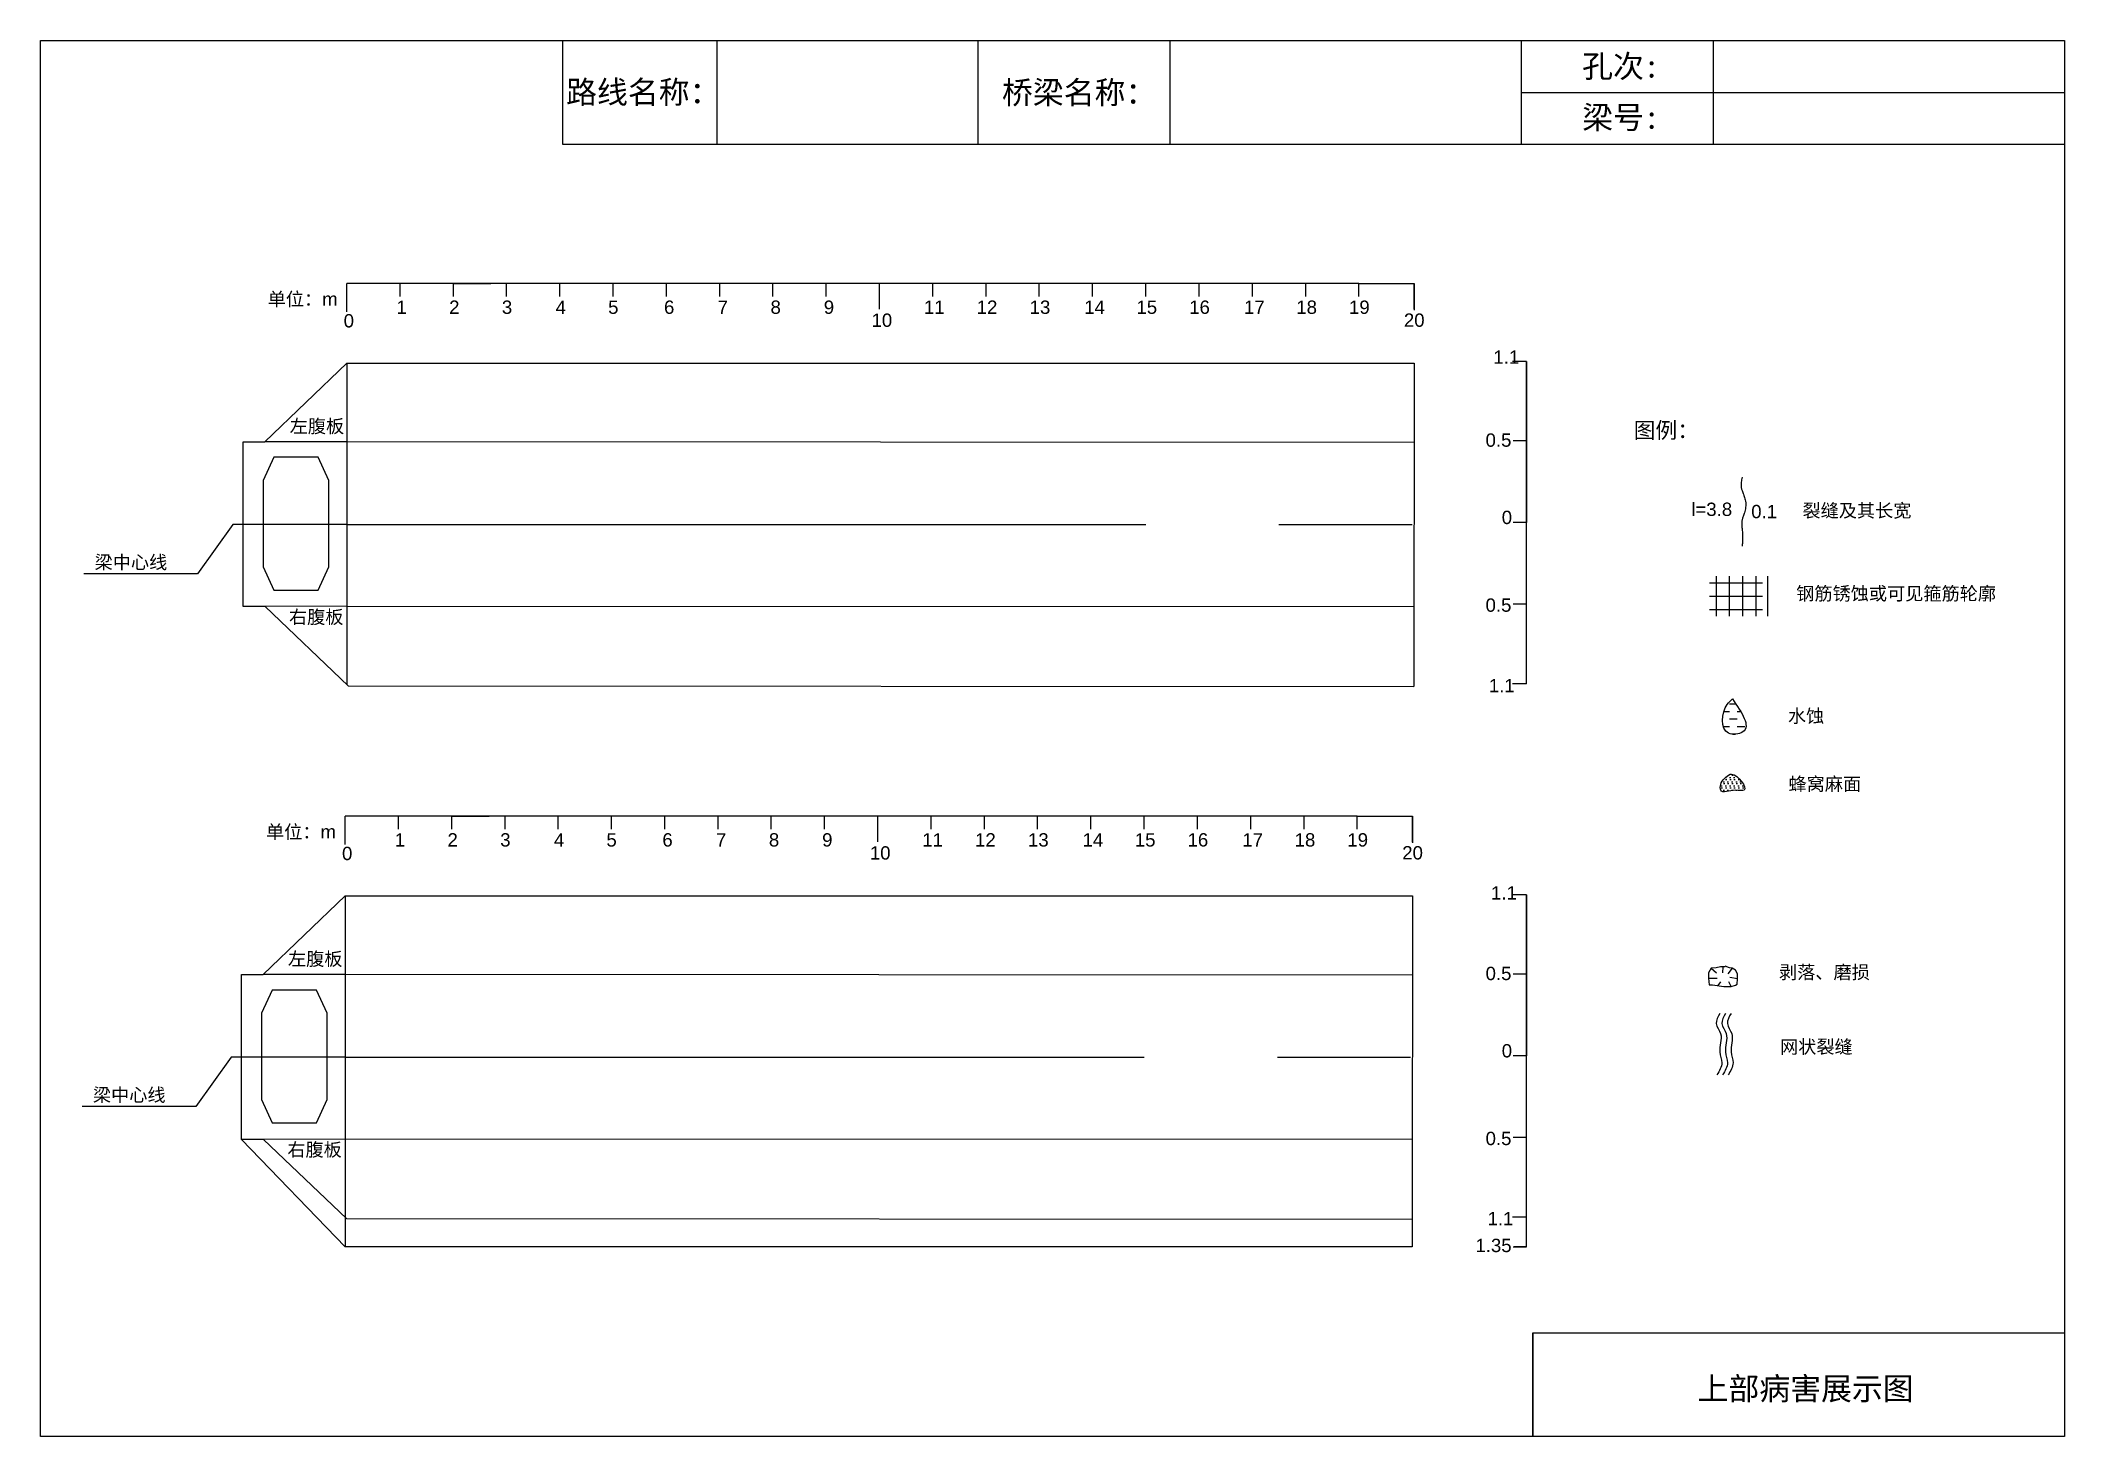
# Model space of a CAD drawing. Header units: millimetres. Extents: x 3356 to 3491, y 1762 to 1788.
# Drawn here: x 3355.86 to 3393.86, y 1762.22 to 1788.42 of the extents above; entities that cross this region are included whole.
import ezdxf

# ---------------------------------------------------------------- set-up
doc = ezdxf.new("R2010")
doc.units = ezdxf.units.MM
doc.linetypes.add('CENTER2', pattern=[1.125, 0.75, -0.125, 0.125, -0.125])
doc.linetypes.add('DASHED', pattern=[0.75, 0.5, -0.25])
for name, color, linetype in [('加固措施', 7, 'Continuous'), ('图层1', 7, 'Continuous'), ('病害', 5, 'Continuous')]:
    doc.layers.add(name, color=color, linetype=linetype)
doc.styles.get("Standard").update_dxf_attribs({"font": 'arial.ttf'})
doc.styles.add('汉字', font='')
doc.styles.get('汉字').set_extended_font_data('SimSun')

msp = doc.modelspace()

# ---------------------------------------------------------------- texts
for s, p in [('单位：m', (3360.125, 1783.439)), ('1', (3362.543, 1783.287)), ('2', (3363.532, 1783.287)), ('3', (3364.522, 1783.287)), ('4', (3365.532, 1783.287)), ('5', (3366.517, 1783.287)), ('6', (3367.566, 1783.287)), ('7', (3368.573, 1783.287)), ('8', (3369.566, 1783.287)), ('9', (3370.566, 1783.287)), ('11', (3372.445, 1783.287)), ('12', (3373.437, 1783.287)), ('13', (3374.431, 1783.287)), ('14', (3375.455, 1783.287)), ('15', (3376.436, 1783.287)), ('16', (3377.426, 1783.287)), ('17', (3378.456, 1783.287)), ('18', (3379.437, 1783.287)), ('19', (3380.427, 1783.287)), ('0', (3361.552, 1783.032)), ('10', (3371.462, 1783.043)), ('20', (3381.457, 1783.044)), ('1.1', (3383.137, 1782.35)), ('左腹板', (3360.538, 1781.054)), ('0.5', (3382.99, 1780.793)), ('0', (3383.294, 1779.342)), ('梁中心线', (3356.876, 1778.501)), ('右腹板', (3360.525, 1777.473)), ('0.5', (3382.99, 1777.696)), ('1.1', (3383.052, 1776.185)), ('单位：m', (3360.094, 1773.441)), ('1', (3362.511, 1773.29)), ('2', (3363.501, 1773.29)), ('3', (3364.491, 1773.29)), ('4', (3365.501, 1773.29)), ('5', (3366.485, 1773.29)), ('6', (3367.535, 1773.29)), ('7', (3368.542, 1773.29)), ('8', (3369.535, 1773.29)), ('9', (3370.535, 1773.29)), ('11', (3372.414, 1773.29)), ('12', (3373.406, 1773.29)), ('13', (3374.4, 1773.29)), ('14', (3375.424, 1773.29)), ('15', (3376.405, 1773.29)), ('16', (3377.395, 1773.29)), ('17', (3378.425, 1773.29)), ('18', (3379.406, 1773.29)), ('19', (3380.396, 1773.29)), ('0', (3361.521, 1773.035)), ('10', (3371.431, 1773.045)), ('20', (3381.426, 1773.047)), ('1.1', (3383.093, 1772.295)), ('左腹板', (3360.506, 1771.056)), ('0.5', (3382.991, 1770.783)), ('0', (3383.294, 1769.332)), ('梁中心线', (3356.844, 1768.504)), ('0.5', (3382.991, 1767.686)), ('右腹板', (3360.494, 1767.476)), ('1.1', (3383.027, 1766.182)), ('1.35', (3382.8, 1765.678))]:
    msp.add_text(s, height=0.25).set_placement(p)
at = {"layer": '图层1', "style": '汉字'}
for s, p in [('孔次:', (3384.803, 1787.722)), ('路线名称：', (3365.728, 1787.236)), ('桥梁名称：', (3373.911, 1787.229)), ('梁号:', (3384.805, 1786.762)), ('上部病害展示图', (3386.97, 1762.904))]:
    msp.add_text(s, height=0.425, dxfattribs=at).set_placement(p)
at = {"layer": '图层1', "lineweight": -2, "attachment_point": 1}
for s, insert, char_height in [('图例：', (3385.771, 1781.253), 0.3), ('l=3.8', (3386.853, 1779.744), 0.25), ('0.1', (3387.978, 1779.702), 0.25), ('裂缝及其长宽', (3388.94, 1779.72), 0.25), ('钢筋锈蚀或可见箍筋轮廓', (3388.823, 1778.164), 0.25), ('水蚀', (3388.667, 1775.865), 0.25), ('蜂窝麻面', (3388.678, 1774.589), 0.25), ('剥落、磨损', (3388.5, 1771.057), 0.25), ('网状裂缝', (3388.519, 1769.657), 0.25)]:
    msp.add_mtext(s, dxfattribs=dict(at, insert=insert, char_height=char_height))

# ---------------------------------------------------------------- blocks, each defined once
blk = doc.blocks.new('adfsd')
at = {"lineweight": -2, "ltscale": 0.5}
for p, q in [((1140.876, -3083.768), (1140.94, -3083.769)), ((1140.897, -3083.694), (1140.936, -3083.729)), ((1140.948, -3083.824), (1140.969, -3083.796)), ((1140.983, -3083.682), (1140.981, -3083.729)), ((1141.053, -3083.694), (1141.022, -3083.735)), ((1141.045, -3083.83), (1141.028, -3083.796)), ((1141.094, -3083.772), (1141.036, -3083.763))]:
    blk.add_line(p, q, dxfattribs=at)
blk.add_lwpolyline([(1141, -3083.682), (1140.967, -3083.682), (1140.934, -3083.69), (1140.897, -3083.694), (1140.876, -3083.727), (1140.876, -3083.768), (1140.88, -3083.818), (1140.905, -3083.818), (1140.991, -3083.83), (1141.045, -3083.83), (1141.078, -3083.822), (1141.09, -3083.814), (1141.094, -3083.772), (1141.094, -3083.735), (1141.078, -3083.707), (1141.053, -3083.694), (1141.033, -3083.69), (1141, -3083.678)], dxfattribs=at)

# ---------------------------------------------------------------- hatches: boundary and pattern name
at = {"layer": '加固措施', "lineweight": -2}
h = msp.add_hatch(dxfattribs=at)
h.set_pattern_fill('DASH', color=256, scale=0.045)
h.set_pattern_definition([(0, (3115.67927, 1757.82438), (0.142875, 0.142875), [0.142875, -0.142875])])
edge = h.paths.add_edge_path()
edge.add_spline(control_points=[(3387.627, 1776.061), (3387.592, 1776.03), (3387.425, 1775.882), (3387.38, 1775.345), (3388.05, 1775.44), (3387.802, 1775.804), (3387.627, 1776.061)], knot_values=[0, 0, 0, 0, 3.237042, 15.187225, 21.182779, 35.601669, 35.601669, 35.601669, 35.601669], degree=3, periodic=0)
h = msp.add_hatch(dxfattribs=at)
h.set_pattern_fill('DOTS', scale=0.05)
h.set_pattern_definition([(0, (3085.40534, 1751.3719), (0.0396875, 0.079375), [0, -0.079375])])
edge = h.paths.add_edge_path()
edge.add_spline(control_points=[(3387.58, 1774.649), (3387.505, 1774.598), (3387.4, 1774.526), (3387.388, 1774.257), (3387.638, 1774.38), (3387.977, 1774.283), (3387.724, 1774.655), (3387.588, 1774.65), (3387.58, 1774.649)], knot_values=[0, 0, 0, 0, 5.205471, 7.397577, 12.944796, 16.169923, 23.88441, 24.400432, 24.400432, 24.400432, 24.400432], degree=3, periodic=0)
at = {"layer": '病害', "lineweight": -2}
h = msp.add_hatch(dxfattribs=at)
h.set_pattern_fill('DOTS', color=4, scale=0.05, style=0)
h.set_pattern_definition([(0, (2877.95399, 1721.8014), (0.0396875, 0.079375), [0, -0.079375])])
edge = h.paths.add_edge_path()
edge.add_spline(control_points=[(3387.58, 1774.649), (3387.505, 1774.598), (3387.4, 1774.526), (3387.388, 1774.257), (3387.638, 1774.38), (3387.977, 1774.283), (3387.724, 1774.655), (3387.588, 1774.65), (3387.58, 1774.649)], knot_values=[0, 0, 0, 0, 1.041094, 1.479515, 2.588959, 3.233985, 4.776882, 4.880086, 4.880086, 4.880086, 4.880086], degree=3, periodic=0)

# ---------------------------------------------------------------- linework, layer by layer
at = {"color": 0, "linetype": 'ByBlock'}
for p, q in [((3355.86, 1788.417), (3393.86, 1788.417)), ((3355.86, 1762.217), (3355.86, 1788.417)), ((3365.662, 1788.417), (3365.662, 1786.47)), ((3373.46, 1788.417), (3373.46, 1786.47)), ((3383.66, 1788.417), (3383.66, 1786.47)), ((3387.262, 1788.413), (3387.262, 1786.465)), ((3393.86, 1788.417), (3393.86, 1762.217)), ((3365.662, 1786.47), (3393.86, 1786.47)), ((3383.759, 1776.344), (3383.759, 1782.395)), ((3383.759, 1765.776), (3383.759, 1772.385)), ((3383.875, 1762.217), (3383.875, 1764.165)), ((3383.875, 1764.165), (3393.86, 1764.165)), ((3393.86, 1762.217), (3355.86, 1762.217))]:
    msp.add_line(p, q, dxfattribs=at)
at = {"color": 0}
for p, q in [((3377.612, 1783.855), (3361.612, 1783.855)), ((3361.612, 1783.327), (3361.612, 1783.855)), ((3362.612, 1783.614), (3362.612, 1783.855)), ((3363.612, 1783.855), (3364.312, 1783.855)), ((3363.612, 1783.614), (3363.612, 1783.855)), ((3364.612, 1783.614), (3364.612, 1783.855)), ((3365.612, 1783.614), (3365.612, 1783.855)), ((3366.612, 1783.614), (3366.612, 1783.855)), ((3367.612, 1783.614), (3367.612, 1783.855)), ((3368.612, 1783.614), (3368.612, 1783.855)), ((3369.612, 1783.614), (3369.612, 1783.855)), ((3370.612, 1783.614), (3370.612, 1783.855)), ((3371.612, 1783.373), (3371.612, 1783.855)), ((3372.612, 1783.614), (3372.612, 1783.855)), ((3373.612, 1783.614), (3373.612, 1783.855)), ((3374.612, 1783.614), (3374.612, 1783.855)), ((3375.612, 1783.614), (3375.612, 1783.855)), ((3376.612, 1783.614), (3376.612, 1783.855)), ((3377.612, 1783.614), (3377.612, 1783.855)), ((3380.613, 1783.855), (3377.612, 1783.855)), ((3378.613, 1783.614), (3378.613, 1783.855)), ((3379.613, 1783.614), (3379.613, 1783.855)), ((3380.613, 1783.614), (3380.613, 1783.855)), ((3381.648, 1783.372), (3381.648, 1783.854)), ((3361.614, 1782.364), (3360.072, 1780.883)), ((3361.614, 1782.364), (3381.647, 1782.364)), ((3361.614, 1782.364), (3361.614, 1776.328)), ((3383.759, 1782.395), (3383.496, 1782.395)), ((3383.759, 1782.395), (3383.759, 1780.654)), ((3381.646, 1780.872), (3361.616, 1780.883)), ((3383.759, 1780.902), (3383.509, 1780.902)), ((3383.759, 1780.654), (3383.759, 1779.374)), ((3359.469, 1779.336), (3358.808, 1778.41)), ((3383.759, 1779.374), (3383.509, 1779.374)), ((3383.759, 1778.085), (3383.759, 1779.365)), ((3358.808, 1778.41), (3356.676, 1778.41)), ((3383.759, 1776.344), (3383.759, 1778.085)), ((3361.635, 1776.308), (3360.078, 1777.792)), ((3381.643, 1777.794), (3361.616, 1777.789)), ((3383.759, 1777.837), (3383.509, 1777.837)), ((3361.635, 1776.308), (3381.642, 1776.294)), ((3383.759, 1776.344), (3383.496, 1776.344)), ((3377.581, 1773.858), (3361.581, 1773.858)), ((3361.581, 1773.329), (3361.581, 1773.858)), ((3362.581, 1773.617), (3362.581, 1773.858)), ((3363.581, 1773.858), (3364.281, 1773.858)), ((3363.581, 1773.617), (3363.581, 1773.858)), ((3364.581, 1773.617), (3364.581, 1773.858)), ((3365.581, 1773.617), (3365.581, 1773.858)), ((3366.581, 1773.617), (3366.581, 1773.858)), ((3367.581, 1773.617), (3367.581, 1773.858)), ((3368.581, 1773.617), (3368.581, 1773.858)), ((3369.581, 1773.617), (3369.581, 1773.858)), ((3370.581, 1773.617), (3370.581, 1773.858)), ((3371.581, 1773.375), (3371.581, 1773.858)), ((3372.581, 1773.617), (3372.581, 1773.858)), ((3373.581, 1773.617), (3373.581, 1773.858)), ((3374.581, 1773.617), (3374.581, 1773.858)), ((3375.581, 1773.617), (3375.581, 1773.858)), ((3376.581, 1773.617), (3376.581, 1773.858)), ((3377.581, 1773.617), (3377.581, 1773.858)), ((3380.582, 1773.858), (3377.581, 1773.858)), ((3378.582, 1773.616), (3378.582, 1773.858)), ((3379.582, 1773.616), (3379.582, 1773.858)), ((3380.582, 1773.616), (3380.582, 1773.858)), ((3381.617, 1773.374), (3381.617, 1773.857)), ((3361.583, 1772.367), (3360.04, 1770.886)), ((3361.583, 1772.367), (3381.616, 1772.367)), ((3361.583, 1772.367), (3361.583, 1766.331)), ((3383.759, 1772.385), (3383.496, 1772.385)), ((3383.759, 1772.385), (3383.759, 1770.644)), ((3381.615, 1770.875), (3361.585, 1770.886)), ((3383.759, 1770.892), (3383.509, 1770.892)), ((3383.759, 1770.644), (3383.759, 1769.364)), ((3359.438, 1769.339), (3358.777, 1768.413)), ((3383.759, 1769.364), (3383.509, 1769.364)), ((3383.759, 1768.076), (3383.759, 1769.356)), ((3358.777, 1768.413), (3356.644, 1768.413)), ((3361.604, 1766.311), (3360.047, 1767.794)), ((3381.612, 1767.797), (3361.585, 1767.792)), ((3383.759, 1767.827), (3383.509, 1767.827)), ((3383.759, 1765.776), (3383.759, 1768.076)), ((3361.604, 1766.311), (3381.611, 1766.296)), ((3383.759, 1766.334), (3383.496, 1766.334)), ((3383.509, 1765.776), (3383.759, 1765.776))]:
    msp.add_line(p, q, dxfattribs=at)
for p, q in [((3380.613, 1783.855), (3381.648, 1783.854)), ((3381.648, 1783.854), (3381.647, 1783.359)), ((3381.647, 1782.364), (3381.642, 1776.294)), ((3361.612, 1779.336), (3359.469, 1779.336)), ((3380.582, 1773.858), (3381.617, 1773.857)), ((3381.617, 1773.857), (3381.616, 1773.362)), ((3381.616, 1772.367), (3381.611, 1766.296)), ((3361.581, 1769.339), (3359.438, 1769.339)), ((3359.632, 1767.794), (3361.577, 1765.776)), ((3361.583, 1766.331), (3361.583, 1765.776)), ((3381.611, 1766.296), (3381.611, 1765.776)), ((3381.611, 1765.776), (3361.577, 1765.776)), ((3383.759, 1765.776), (3383.53, 1765.776))]:
    msp.add_line(p, q)
at = {"color": 5}
for p, q in [((3359.665, 1777.792), (3359.665, 1780.883)), ((3359.665, 1780.883), (3360.072, 1780.883)), ((3361.616, 1780.883), (3360.072, 1780.883)), ((3360.078, 1777.792), (3359.665, 1777.792)), ((3361.622, 1777.798), (3360.078, 1777.792)), ((3359.634, 1767.794), (3359.634, 1770.886)), ((3359.634, 1770.886), (3360.04, 1770.886)), ((3361.585, 1770.886), (3360.04, 1770.886)), ((3360.047, 1767.794), (3359.634, 1767.794)), ((3361.591, 1767.8), (3360.047, 1767.794))]:
    msp.add_line(p, q, dxfattribs=at)
at = {"color": 1, "linetype": 'CENTER2', "ltscale": 20}
for p, q in [((3361.612, 1779.336), (3377.612, 1779.336)), ((3361.612, 1779.336), (3381.644, 1779.336)), ((3361.581, 1769.339), (3377.581, 1769.339)), ((3361.581, 1769.339), (3381.613, 1769.339))]:
    msp.add_line(p, q, dxfattribs=at)
at = {"color": 1, "linetype": 'DASHED', "ltscale": 2}
for p, q in [((3387.192, 1778.238), (3388.442, 1778.238)), ((3387.317, 1778.363), (3387.317, 1777.613)), ((3387.567, 1778.363), (3387.567, 1777.613)), ((3387.817, 1778.363), (3387.817, 1777.613)), ((3388.067, 1778.363), (3388.067, 1777.613)), ((3388.281, 1778.365), (3388.281, 1777.615)), ((3387.192, 1777.988), (3388.442, 1777.988)), ((3387.192, 1777.738), (3388.442, 1777.738))]:
    msp.add_line(p, q, dxfattribs=at)
at = {"color": 0, "linetype": 'ByBlock'}
msp.add_lwpolyline([(3355.86, 1788.417), (3393.86, 1788.417), (3393.86, 1762.217), (3355.86, 1762.217)], close=True, dxfattribs=at)
at = {"color": 5}
for points in [[(3360.243, 1778.104), (3361.075, 1778.104), (3361.275, 1778.54), (3361.275, 1780.159), (3361.075, 1780.595), (3360.243, 1780.595), (3360.043, 1780.159), (3360.043, 1778.54)], [(3360.212, 1768.107), (3361.044, 1768.107), (3361.244, 1768.543), (3361.244, 1770.161), (3361.044, 1770.597), (3360.212, 1770.597), (3360.012, 1770.161), (3360.012, 1768.543)]]:
    msp.add_lwpolyline(points, close=True, dxfattribs=at)
at = {"lineweight": -2}
msp.add_spline([(3387.58, 1774.649), (3387.405, 1774.456), (3387.405, 1774.346), (3387.683, 1774.346), (3387.844, 1774.346), (3387.605, 1774.649), (3387.58, 1774.649)], degree=3, dxfattribs=at)
for points in [[(3387.389, 1770.158), (3387.322, 1769.968), (3387.402, 1769.778), (3387.389, 1769.434), (3387.426, 1769.232), (3387.334, 1769.005)], [(3387.495, 1770.158), (3387.428, 1769.968), (3387.508, 1769.778), (3387.495, 1769.434), (3387.532, 1769.232), (3387.44, 1769.005)], [(3387.6, 1770.158), (3387.532, 1769.968), (3387.612, 1769.778), (3387.6, 1769.434), (3387.636, 1769.232), (3387.544, 1769.005)]]:
    msp.add_spline(points, degree=3)
at = {"layer": '加固措施', "lineweight": -2}
msp.add_spline([(3387.627, 1776.061), (3387.527, 1775.956), (3387.549, 1775.419), (3387.818, 1775.441), (3387.627, 1776.061)], degree=3, dxfattribs=at)
at = {"layer": '图层1', "lineweight": -2}
msp.add_open_spline([(3387.806, 1780.219), (3387.803, 1780.203), (3387.801, 1780.188), (3387.793, 1780.142), (3387.789, 1780.113), (3387.787, 1780.072), (3387.788, 1780.059), (3387.789, 1780.038), (3387.79, 1780.031), (3387.792, 1780.016), (3387.794, 1780.008), (3387.801, 1779.981), (3387.809, 1779.959), (3387.827, 1779.913), (3387.837, 1779.888), (3387.857, 1779.833), (3387.866, 1779.804), (3387.875, 1779.753), (3387.877, 1779.733), (3387.878, 1779.694), (3387.876, 1779.675), (3387.871, 1779.638), (3387.868, 1779.621), (3387.859, 1779.587), (3387.855, 1779.571), (3387.842, 1779.531), (3387.834, 1779.508), (3387.82, 1779.465), (3387.814, 1779.445), (3387.807, 1779.417), (3387.805, 1779.408), (3387.803, 1779.393), (3387.802, 1779.386), (3387.801, 1779.371), (3387.8, 1779.364), (3387.8, 1779.337), (3387.801, 1779.316), (3387.805, 1779.271), (3387.807, 1779.247), (3387.811, 1779.204), (3387.813, 1779.187), (3387.815, 1779.154), (3387.816, 1779.139), (3387.817, 1779.108), (3387.817, 1779.094), (3387.816, 1779.049), (3387.814, 1779.021), (3387.811, 1778.971), (3387.809, 1778.949), (3387.807, 1778.928)], degree=3, knots=[0, 0, 0, 0, 0.93103, 0.93103, 2.904338, 2.904338, 3.933552, 3.933552, 4.598026, 4.598026, 5.2625, 5.2625, 6.799065, 6.799065, 8.335629, 8.335629, 9.872194, 9.872194, 10.744529, 10.744529, 11.616864, 11.616864, 12.4892, 12.4892, 13.361535, 13.361535, 14.755665, 14.755665, 16.149795, 16.149795, 16.835641, 16.835641, 17.410365, 17.410365, 17.98509, 17.98509, 19.45733, 19.45733, 20.929571, 20.929571, 21.910052, 21.910052, 22.722819, 22.722819, 23.535585, 23.535585, 25.161117, 25.161117, 26.428502, 26.428502, 26.428502, 26.428502], dxfattribs=at)
at = {"layer": '病害', "color": 5}
for p, q in [((3365.662, 1788.417), (3365.662, 1786.47)), ((3373.46, 1788.417), (3373.46, 1786.47)), ((3383.66, 1788.417), (3383.66, 1786.47)), ((3393.86, 1788.417), (3393.86, 1786.47)), ((3365.662, 1786.47), (3383.62, 1786.47)), ((3383.62, 1786.47), (3393.86, 1786.47)), ((3383.875, 1764.165), (3393.86, 1764.165)), ((3383.875, 1764.165), (3383.875, 1762.217))]:
    msp.add_line(p, q, dxfattribs=at)
at = {"layer": '病害', "color": 0}
for p, q in [((3368.558, 1788.417), (3368.558, 1786.47)), ((3377.062, 1788.417), (3377.062, 1786.47)), ((3383.66, 1787.439), (3393.86, 1787.439))]:
    msp.add_line(p, q, dxfattribs=at)

# ---------------------------------------------------------------- block references
at = {"color": 0, "xscale": 2.5, "yscale": 2.5, "zscale": 2.5}
msp.add_blockref('adfsd', (534.986, 9480.24), dxfattribs=at)

msp.set_redraw_order([(e.dxf.handle, doc.entitydb.next_handle()) for e in msp.query("TEXT MTEXT ATTDEF DIMENSION ARC_DIMENSION")])  # texts and dimensions are drawn at this point

doc.saveas('drawing.dxf')
